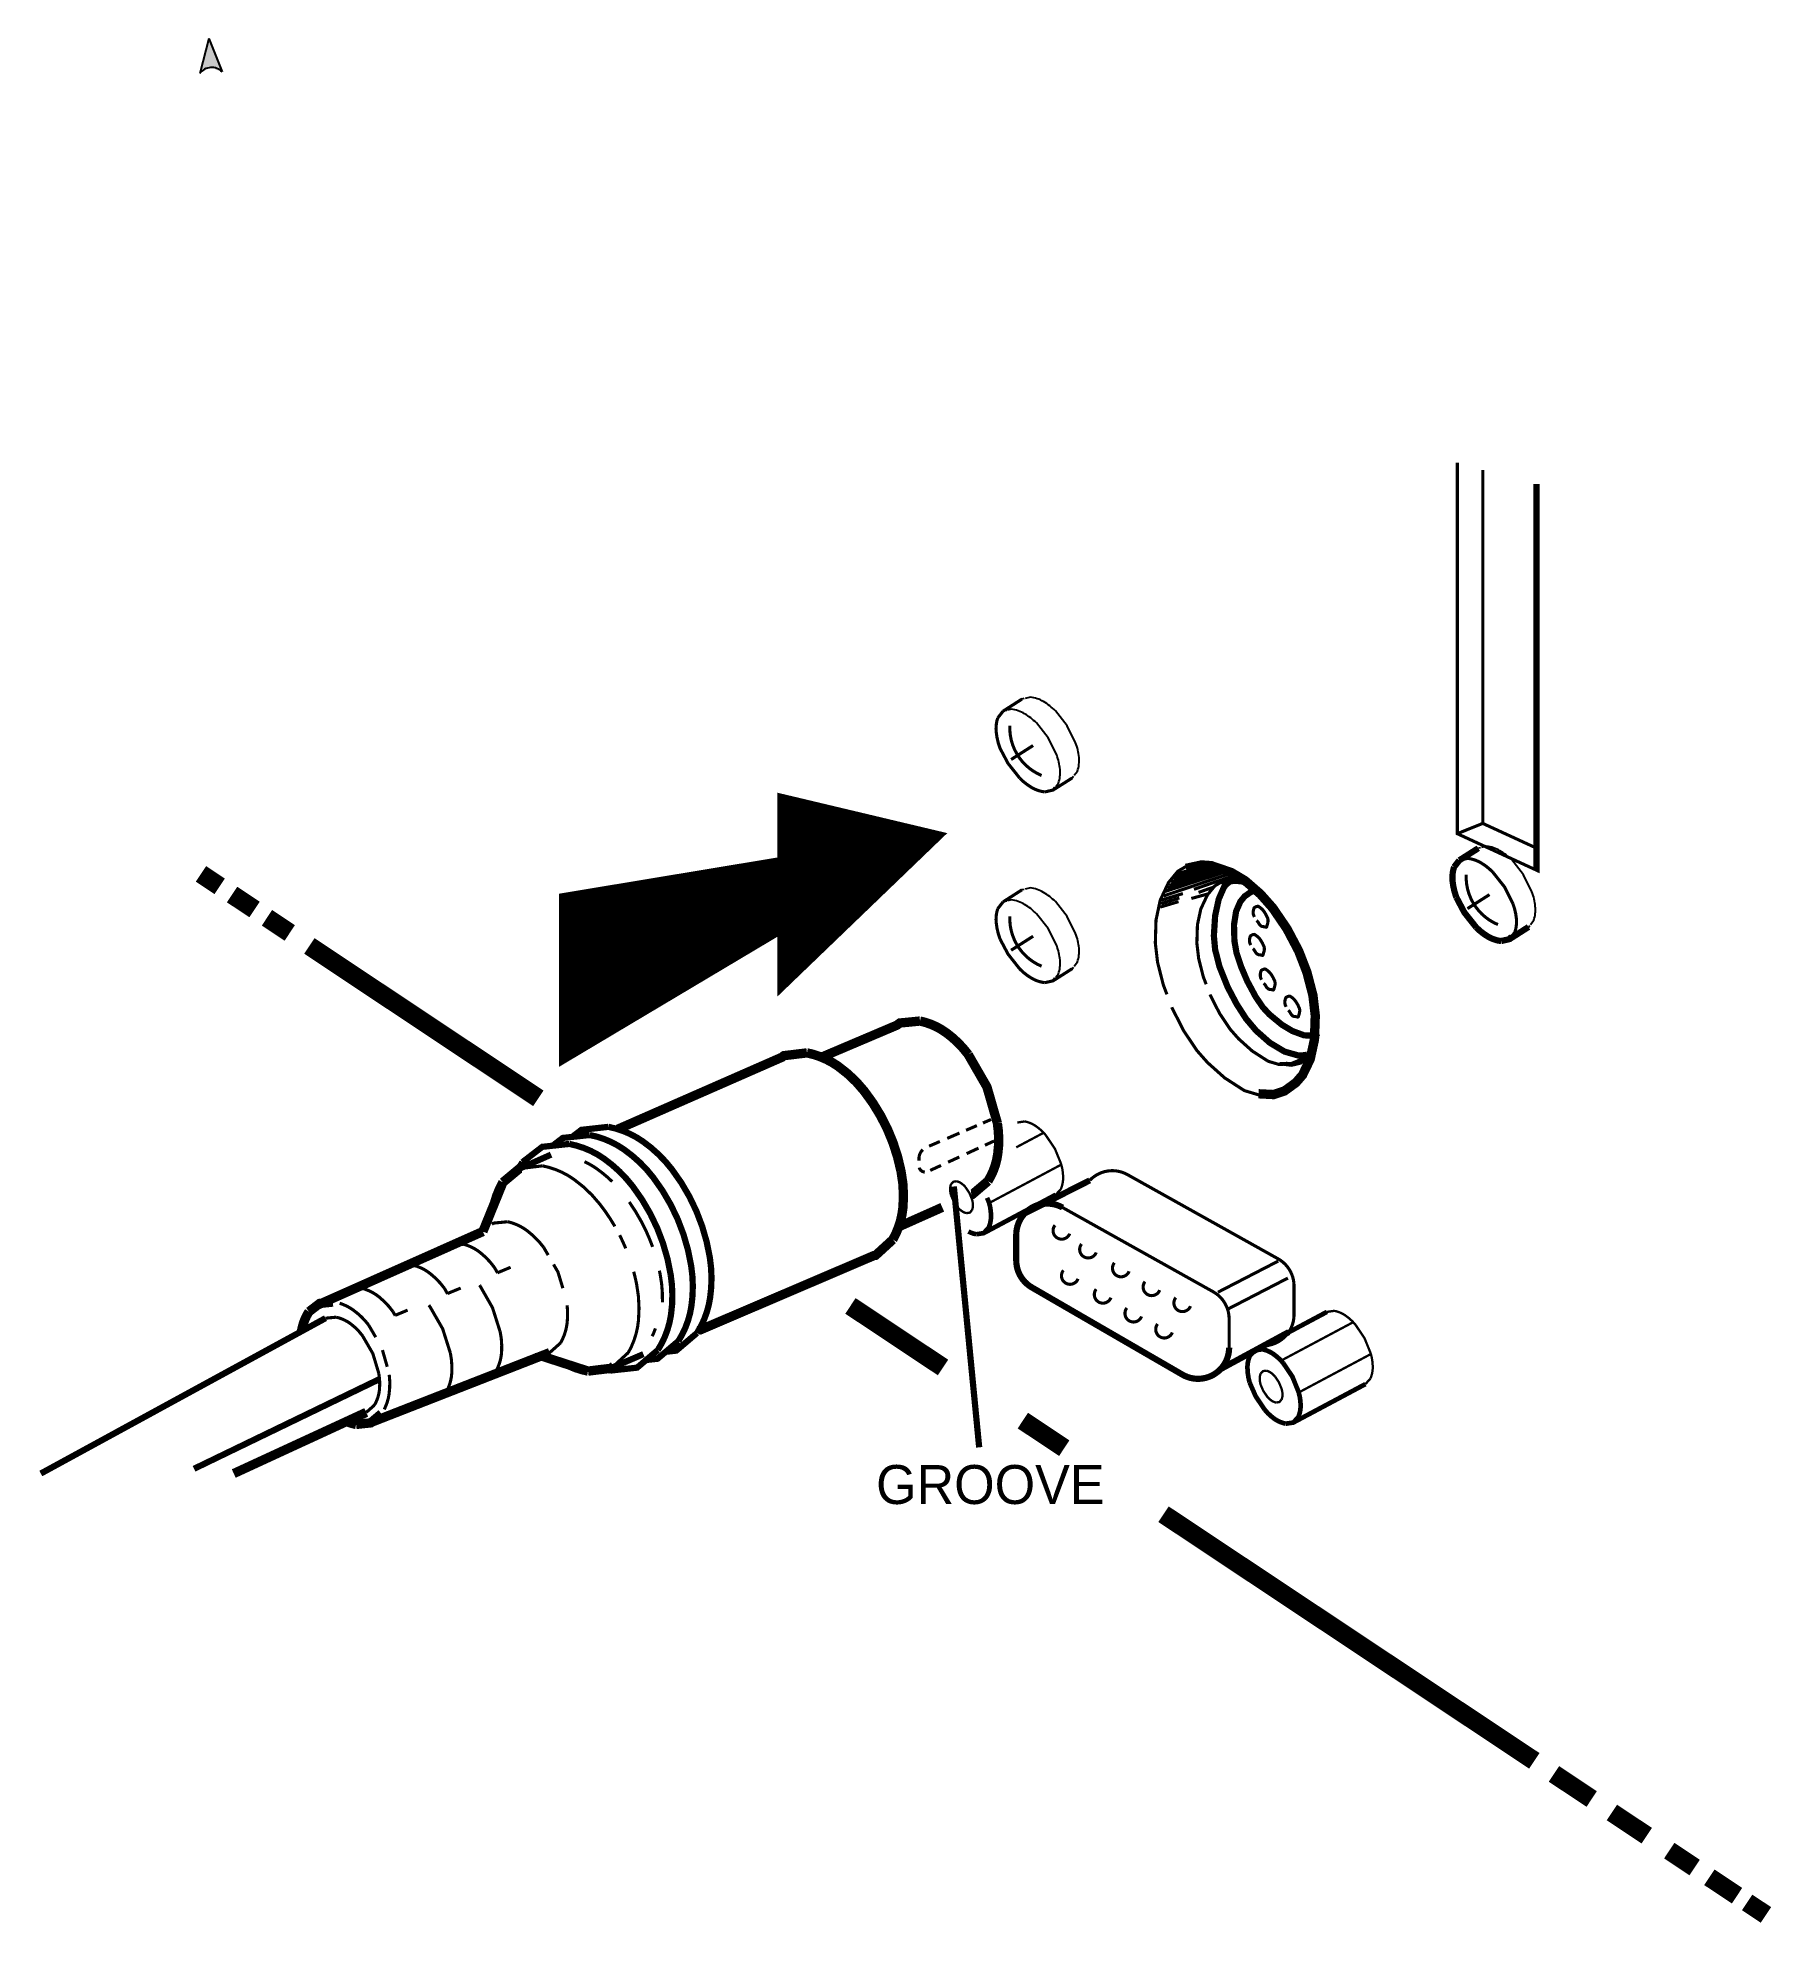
# Model space of a CAD drawing. Extents: x 1.22 to 4.01, y 1.19 to 4.22.
import ezdxf
from ezdxf.enums import TextEntityAlignment as Align

# ---------------------------------------------------------------- set-up
doc = ezdxf.new("R2010")
doc.units = 0
doc.layers.get('0').update_dxf_attribs({"linetype": 'CONTINUOUS'})
doc.layers.add('1', color=7, linetype='CONTINUOUS')
doc.layers.get('0').off()

msp = doc.modelspace()

# ---------------------------------------------------------------- texts
at = {"layer": '1', "color": 0}
msp.add_text('GROOVE', height=0.0625, dxfattribs=at).set_placement((2.7486, 1.8622), align=Align.CENTER)

# ---------------------------------------------------------------- blocks, each defined once
blk = doc.blocks.new('*X')
at = {"color": 0}
for p, q in [((2.6288, 2.1621), (2.6288, 2.3616)), ((2.63, 2.1609), (2.63, 2.3619)), ((2.6313, 2.1597), (2.6313, 2.3622)), ((2.6313, 2.1597), (2.6313, 2.3622)), ((2.6313, 2.1597), (2.6313, 2.3622)), ((2.6325, 2.1585), (2.6325, 2.3625)), ((2.6338, 2.1573), (2.6338, 2.3628)), ((2.635, 2.1561), (2.635, 2.3631)), ((2.6362, 2.1549), (2.6362, 2.3634)), ((2.6375, 2.1537), (2.6375, 2.3637)), ((2.6375, 2.1537), (2.6375, 2.3637)), ((2.6375, 2.1537), (2.6375, 2.3637)), ((2.6387, 2.1525), (2.6387, 2.364)), ((2.64, 2.1513), (2.64, 2.3643)), ((2.6412, 2.1501), (2.6412, 2.3646)), ((2.6425, 2.1489), (2.6425, 2.3649)), ((2.6437, 2.1477), (2.6437, 2.3652)), ((2.6437, 2.1477), (2.6437, 2.3652)), ((2.6437, 2.1477), (2.6437, 2.3652)), ((2.645, 2.1465), (2.645, 2.3655)), ((2.6463, 2.1453), (2.6463, 2.3658)), ((2.6475, 2.1441), (2.6475, 2.3661)), ((2.6488, 2.1429), (2.6488, 2.3664)), ((2.65, 2.1417), (2.65, 2.3667)), ((2.65, 2.1417), (2.65, 2.3667)), ((2.65, 2.1417), (2.65, 2.3667)), ((2.6513, 2.1405), (2.6513, 2.367)), ((2.6525, 2.1393), (2.6525, 2.3673)), ((2.6538, 2.1381), (2.6538, 2.3676)), ((2.655, 2.1369), (2.655, 2.3679)), ((2.6562, 2.1357), (2.6562, 2.3682)), ((2.6562, 2.1357), (2.6562, 2.3682)), ((2.6562, 2.1357), (2.6562, 2.3682)), ((2.6575, 2.1344), (2.6575, 2.3685)), ((2.6587, 2.1332), (2.6587, 2.3688)), ((2.66, 2.132), (2.66, 2.3691)), ((2.6612, 2.1308), (2.6612, 2.3694)), ((2.6625, 2.1296), (2.6625, 2.3697)), ((2.6625, 2.1296), (2.6625, 2.3697)), ((2.6625, 2.1296), (2.6625, 2.3697)), ((2.6637, 2.1284), (2.6637, 2.37)), ((2.665, 2.1272), (2.665, 2.3703)), ((2.6662, 2.126), (2.6662, 2.3706)), ((2.6675, 2.1248), (2.6675, 2.3709)), ((2.6688, 2.1236), (2.6688, 2.3712)), ((2.6688, 2.1236), (2.6688, 2.3712)), ((2.6688, 2.1236), (2.6688, 2.3712)), ((2.67, 2.1224), (2.67, 2.3714)), ((2.6713, 2.1212), (2.6713, 2.3717)), ((2.6725, 2.12), (2.6725, 2.372)), ((2.6738, 2.1188), (2.6738, 2.3723)), ((2.675, 2.1176), (2.675, 2.3726)), ((2.675, 2.1176), (2.675, 2.3726)), ((2.675, 2.1176), (2.675, 2.3726)), ((2.6763, 2.1164), (2.6763, 2.3729)), ((2.6775, 2.1152), (2.6775, 2.3732)), ((2.6787, 2.114), (2.6787, 2.3735)), ((2.68, 2.1128), (2.68, 2.3738)), ((2.6812, 2.1116), (2.6812, 2.3741)), ((2.6812, 2.1116), (2.6812, 2.3741)), ((2.6812, 2.1116), (2.6812, 2.3741)), ((2.6825, 2.1104), (2.6825, 2.3744)), ((2.6837, 2.1092), (2.6837, 2.3747)), ((2.685, 2.108), (2.685, 2.375)), ((2.6862, 2.1068), (2.6862, 2.3753)), ((2.6875, 2.1056), (2.6875, 2.3756)), ((2.6875, 2.1056), (2.6875, 2.3756)), ((2.6875, 2.1056), (2.6875, 2.3756)), ((2.6888, 2.1044), (2.6888, 2.3759)), ((2.69, 2.1032), (2.69, 2.3762)), ((2.6913, 2.102), (2.6913, 2.3765)), ((2.6925, 2.1008), (2.6925, 2.3768)), ((2.6938, 2.0996), (2.6938, 2.3771)), ((2.6938, 2.0996), (2.6938, 2.3771)), ((2.6938, 2.0996), (2.6938, 2.3771)), ((2.695, 2.0984), (2.695, 2.3774)), ((2.6963, 2.0972), (2.6963, 2.3777)), ((2.6975, 2.096), (2.6975, 2.378)), ((2.6987, 2.0948), (2.6987, 2.3783)), ((2.7, 2.0936), (2.7, 2.3786)), ((2.7, 2.0936), (2.7, 2.3786)), ((2.7, 2.0936), (2.7, 2.3786)), ((2.7012, 2.0924), (2.7012, 2.3789)), ((2.7025, 2.0912), (2.7025, 2.3792)), ((2.7037, 2.09), (2.7037, 2.3795)), ((2.705, 2.0888), (2.705, 2.3798)), ((2.7062, 2.0876), (2.7062, 2.3801)), ((2.7062, 2.0876), (2.7062, 2.3801)), ((2.7062, 2.0876), (2.7062, 2.3801)), ((2.7075, 2.0864), (2.7075, 2.3804)), ((2.7088, 2.0852), (2.7088, 2.3807)), ((2.71, 2.084), (2.71, 2.381)), ((2.7113, 2.0828), (2.7113, 2.3813)), ((2.7125, 2.0816), (2.7125, 2.3815)), ((2.7125, 2.0816), (2.7125, 2.3815)), ((2.7125, 2.0816), (2.7125, 2.3815)), ((2.5025, 2.2835), (2.5025, 2.3316)), ((2.5038, 2.2823), (2.5038, 2.3319)), ((2.505, 2.2811), (2.505, 2.3322)), ((2.5063, 2.2799), (2.5063, 2.3325)), ((2.5063, 2.2799), (2.5063, 2.3325)), ((2.5063, 2.2799), (2.5063, 2.3325)), ((2.5075, 2.2787), (2.5075, 2.3328)), ((2.5088, 2.2775), (2.5088, 2.3331)), ((2.51, 2.2763), (2.51, 2.3334)), ((2.5112, 2.2751), (2.5112, 2.3337)), ((2.5125, 2.2739), (2.5125, 2.334)), ((2.5125, 2.2739), (2.5125, 2.334)), ((2.5125, 2.2739), (2.5125, 2.334)), ((2.5137, 2.2727), (2.5137, 2.3343)), ((2.515, 2.2715), (2.515, 2.3346)), ((2.5162, 2.2703), (2.5162, 2.3349)), ((2.5175, 2.2691), (2.5175, 2.3352)), ((2.5187, 2.2679), (2.5187, 2.3355)), ((2.5187, 2.2679), (2.5187, 2.3355)), ((2.5187, 2.2679), (2.5187, 2.3355)), ((2.52, 2.2667), (2.52, 2.3358)), ((2.5213, 2.2655), (2.5213, 2.3361)), ((2.5225, 2.2643), (2.5225, 2.3364)), ((2.5238, 2.2631), (2.5238, 2.3367)), ((2.525, 2.2619), (2.525, 2.337)), ((2.525, 2.2619), (2.525, 2.337)), ((2.525, 2.2619), (2.525, 2.337)), ((2.5263, 2.2607), (2.5263, 2.3373)), ((2.5275, 2.2595), (2.5275, 2.3376)), ((2.5288, 2.2583), (2.5288, 2.3379)), ((2.53, 2.2571), (2.53, 2.3382)), ((2.5312, 2.2559), (2.5312, 2.3385)), ((2.5312, 2.2559), (2.5312, 2.3385)), ((2.5312, 2.2559), (2.5312, 2.3385)), ((2.5325, 2.2547), (2.5325, 2.3388)), ((2.5337, 2.2535), (2.5337, 2.3391)), ((2.535, 2.2523), (2.535, 2.3394)), ((2.5362, 2.2511), (2.5362, 2.3397)), ((2.5375, 2.2499), (2.5375, 2.34)), ((2.5375, 2.2499), (2.5375, 2.34)), ((2.5375, 2.2499), (2.5375, 2.34)), ((2.5387, 2.2487), (2.5387, 2.3403)), ((2.54, 2.2475), (2.54, 2.3406)), ((2.5412, 2.2463), (2.5412, 2.3408)), ((2.5425, 2.2451), (2.5425, 2.3411)), ((2.5438, 2.2438), (2.5438, 2.3414)), ((2.5438, 2.2438), (2.5438, 2.3414)), ((2.5438, 2.2438), (2.5438, 2.3414)), ((2.545, 2.2426), (2.545, 2.3417)), ((2.5463, 2.2414), (2.5463, 2.342)), ((2.5475, 2.2402), (2.5475, 2.3423)), ((2.5488, 2.239), (2.5488, 2.3426)), ((2.55, 2.2378), (2.55, 2.3429)), ((2.55, 2.2378), (2.55, 2.3429)), ((2.55, 2.2378), (2.55, 2.3429)), ((2.5513, 2.2366), (2.5513, 2.3432)), ((2.5525, 2.2354), (2.5525, 2.3435)), ((2.5537, 2.2342), (2.5537, 2.3438)), ((2.555, 2.233), (2.555, 2.3441)), ((2.5562, 2.2318), (2.5562, 2.3444)), ((2.5562, 2.2318), (2.5562, 2.3444)), ((2.5562, 2.2318), (2.5562, 2.3444)), ((2.5575, 2.2306), (2.5575, 2.3447)), ((2.5587, 2.2294), (2.5587, 2.345)), ((2.56, 2.2282), (2.56, 2.3453)), ((2.5612, 2.227), (2.5612, 2.3456)), ((2.5625, 2.2258), (2.5625, 2.3459)), ((2.5625, 2.2258), (2.5625, 2.3459)), ((2.5625, 2.2258), (2.5625, 2.3459)), ((2.5638, 2.2246), (2.5638, 2.3462)), ((2.565, 2.2234), (2.565, 2.3465)), ((2.5663, 2.2222), (2.5663, 2.3468)), ((2.5675, 2.221), (2.5675, 2.3471)), ((2.5688, 2.2198), (2.5688, 2.3474)), ((2.5688, 2.2198), (2.5688, 2.3474)), ((2.5688, 2.2198), (2.5688, 2.3474)), ((2.57, 2.2186), (2.57, 2.3477)), ((2.5713, 2.2174), (2.5713, 2.348)), ((2.5725, 2.2162), (2.5725, 2.3483)), ((2.5737, 2.215), (2.5737, 2.3486)), ((2.575, 2.2138), (2.575, 2.3489)), ((2.575, 2.2138), (2.575, 2.3489)), ((2.575, 2.2138), (2.575, 2.3489)), ((2.5762, 2.2126), (2.5762, 2.3492)), ((2.5775, 2.2114), (2.5775, 2.3495)), ((2.5787, 2.2102), (2.5787, 2.3498)), ((2.58, 2.209), (2.58, 2.3501)), ((2.5812, 2.2078), (2.5812, 2.3504)), ((2.5812, 2.2078), (2.5812, 2.3504)), ((2.5812, 2.2078), (2.5812, 2.3504)), ((2.5825, 2.2066), (2.5825, 2.3507)), ((2.5838, 2.2054), (2.5838, 2.3509)), ((2.585, 2.2042), (2.585, 2.3512)), ((2.5863, 2.203), (2.5863, 2.3515)), ((2.5875, 2.2018), (2.5875, 2.3518)), ((2.5875, 2.2018), (2.5875, 2.3518)), ((2.5875, 2.2018), (2.5875, 2.3518)), ((2.5888, 2.2006), (2.5888, 2.3521)), ((2.59, 2.1994), (2.59, 2.3524)), ((2.5913, 2.1982), (2.5913, 2.3527)), ((2.5925, 2.197), (2.5925, 2.353)), ((2.5938, 2.1958), (2.5938, 2.3533)), ((2.5938, 2.1958), (2.5938, 2.3533)), ((2.5938, 2.1958), (2.5938, 2.3533)), ((2.595, 2.1946), (2.595, 2.3536)), ((2.5962, 2.1934), (2.5962, 2.3539)), ((2.5975, 2.1922), (2.5975, 2.3542)), ((2.5987, 2.191), (2.5987, 2.3545)), ((2.6, 2.1897), (2.6, 2.3548)), ((2.6, 2.1897), (2.6, 2.3548)), ((2.6, 2.1897), (2.6, 2.3548)), ((2.6012, 2.1885), (2.6012, 2.3551)), ((2.6025, 2.1873), (2.6025, 2.3554)), ((2.6037, 2.1861), (2.6037, 2.3557)), ((2.605, 2.1849), (2.605, 2.356)), ((2.6063, 2.1837), (2.6063, 2.3563)), ((2.6063, 2.1837), (2.6063, 2.3563)), ((2.6063, 2.1837), (2.6063, 2.3563)), ((2.6075, 2.1825), (2.6075, 2.3566)), ((2.6088, 2.1813), (2.6088, 2.3569)), ((2.61, 2.1801), (2.61, 2.3572)), ((2.6113, 2.1789), (2.6113, 2.3575)), ((2.6125, 2.1777), (2.6125, 2.3578)), ((2.6125, 2.1777), (2.6125, 2.3578)), ((2.6125, 2.1777), (2.6125, 2.3578)), ((2.6138, 2.1765), (2.6138, 2.3581)), ((2.615, 2.1753), (2.615, 2.3584)), ((2.6162, 2.1741), (2.6162, 2.3587)), ((2.6175, 2.1729), (2.6175, 2.359)), ((2.6187, 2.1717), (2.6187, 2.3593)), ((2.6187, 2.1717), (2.6187, 2.3593)), ((2.6187, 2.1717), (2.6187, 2.3593)), ((2.62, 2.1705), (2.62, 2.3596)), ((2.6212, 2.1693), (2.6212, 2.3599)), ((2.6225, 2.1681), (2.6225, 2.3602)), ((2.6237, 2.1669), (2.6237, 2.3605)), ((2.625, 2.1657), (2.625, 2.3608)), ((2.625, 2.1657), (2.625, 2.3608)), ((2.625, 2.1657), (2.625, 2.3608)), ((2.6263, 2.1645), (2.6263, 2.3611)), ((2.6275, 2.1633), (2.6275, 2.3613)), ((2.4625, 2.322), (2.4625, 2.3221)), ((2.4625, 2.322), (2.4625, 2.3221)), ((2.4625, 2.322), (2.4625, 2.3221)), ((2.4638, 2.3208), (2.4638, 2.3224)), ((2.465, 2.3196), (2.465, 2.3227)), ((2.4663, 2.3184), (2.4663, 2.323)), ((2.4675, 2.3172), (2.4675, 2.3233)), ((2.4688, 2.316), (2.4688, 2.3236)), ((2.4688, 2.316), (2.4688, 2.3236)), ((2.4688, 2.316), (2.4688, 2.3236)), ((2.47, 2.3148), (2.47, 2.3239)), ((2.4712, 2.3136), (2.4712, 2.3242)), ((2.4725, 2.3124), (2.4725, 2.3245)), ((2.4737, 2.3112), (2.4737, 2.3248)), ((2.475, 2.31), (2.475, 2.3251)), ((2.475, 2.31), (2.475, 2.3251)), ((2.475, 2.31), (2.475, 2.3251)), ((2.4762, 2.3088), (2.4762, 2.3254)), ((2.4775, 2.3076), (2.4775, 2.3257)), ((2.4787, 2.3064), (2.4787, 2.326)), ((2.48, 2.3052), (2.48, 2.3263)), ((2.4813, 2.304), (2.4813, 2.3266)), ((2.4813, 2.304), (2.4813, 2.3266)), ((2.4813, 2.304), (2.4813, 2.3266)), ((2.4825, 2.3028), (2.4825, 2.3269)), ((2.4838, 2.3016), (2.4838, 2.3272)), ((2.485, 2.3004), (2.485, 2.3275)), ((2.4863, 2.2991), (2.4863, 2.3278)), ((2.4875, 2.2979), (2.4875, 2.3281)), ((2.4875, 2.2979), (2.4875, 2.3281)), ((2.4875, 2.2979), (2.4875, 2.3281)), ((2.4888, 2.2967), (2.4888, 2.3284)), ((2.49, 2.2955), (2.49, 2.3287)), ((2.4912, 2.2943), (2.4912, 2.329)), ((2.4925, 2.2931), (2.4925, 2.3293)), ((2.4937, 2.2919), (2.4937, 2.3296)), ((2.4937, 2.2919), (2.4937, 2.3296)), ((2.4937, 2.2919), (2.4937, 2.3296)), ((2.495, 2.2907), (2.495, 2.3299)), ((2.4962, 2.2895), (2.4962, 2.3302)), ((2.4975, 2.2883), (2.4975, 2.3305)), ((2.4987, 2.2871), (2.4987, 2.3307)), ((2.5, 2.2859), (2.5, 2.331)), ((2.5, 2.2859), (2.5, 2.331)), ((2.5, 2.2859), (2.5, 2.331)), ((2.5013, 2.2847), (2.5013, 2.3313)), ((2.7138, 2.1724), (2.7138, 2.2805)), ((2.715, 2.1716), (2.715, 2.2803)), ((2.7163, 2.1709), (2.7163, 2.2801)), ((2.7175, 2.1701), (2.7175, 2.2799)), ((2.7188, 2.1694), (2.7188, 2.2797)), ((2.7188, 2.1694), (2.7188, 2.2797)), ((2.7188, 2.1694), (2.7188, 2.2797)), ((2.72, 2.1686), (2.72, 2.2794)), ((2.7212, 2.1679), (2.7212, 2.2792)), ((2.7225, 2.1671), (2.7225, 2.279)), ((2.7237, 2.1664), (2.7237, 2.2788)), ((2.725, 2.1657), (2.725, 2.2786)), ((2.725, 2.1657), (2.725, 2.2786)), ((2.725, 2.1657), (2.725, 2.2786)), ((2.7262, 2.1649), (2.7262, 2.2784)), ((2.7275, 2.1642), (2.7275, 2.2782)), ((2.7288, 2.1634), (2.7288, 2.278)), ((2.73, 2.1627), (2.73, 2.2778)), ((2.7313, 2.1619), (2.7313, 2.2776)), ((2.7313, 2.1619), (2.7313, 2.2776)), ((2.7313, 2.1619), (2.7313, 2.2776)), ((2.7325, 2.1612), (2.7325, 2.2774)), ((2.7338, 2.1604), (2.7338, 2.2772)), ((2.735, 2.1597), (2.735, 2.277)), ((2.7363, 2.159), (2.7363, 2.2768)), ((2.7375, 2.1582), (2.7375, 2.2766)), ((2.7375, 2.1582), (2.7375, 2.2766)), ((2.7375, 2.1582), (2.7375, 2.2766)), ((2.7388, 2.1575), (2.7388, 2.2763)), ((2.74, 2.1567), (2.74, 2.2761)), ((2.7412, 2.156), (2.7412, 2.2759)), ((2.7425, 2.1552), (2.7425, 2.2757)), ((2.7437, 2.1545), (2.7437, 2.2755)), ((2.7437, 2.1545), (2.7437, 2.2755)), ((2.7437, 2.1545), (2.7437, 2.2755)), ((2.745, 2.1537), (2.745, 2.2753)), ((2.7462, 2.153), (2.7462, 2.2751)), ((2.7475, 2.1523), (2.7475, 2.2749)), ((2.7488, 2.1515), (2.7488, 2.2747)), ((2.75, 2.1508), (2.75, 2.2745)), ((2.75, 2.1508), (2.75, 2.2745)), ((2.75, 2.1508), (2.75, 2.2745)), ((2.7513, 2.15), (2.7513, 2.2743)), ((2.7525, 2.1493), (2.7525, 2.2741)), ((2.7538, 2.1485), (2.7538, 2.2739)), ((2.755, 2.1478), (2.755, 2.2737)), ((2.7563, 2.147), (2.7563, 2.2734)), ((2.7563, 2.147), (2.7563, 2.2734)), ((2.7563, 2.147), (2.7563, 2.2734)), ((2.7575, 2.1463), (2.7575, 2.2732)), ((2.7588, 2.1455), (2.7588, 2.273)), ((2.76, 2.1448), (2.76, 2.2728)), ((2.7612, 2.1441), (2.7612, 2.2726)), ((2.7625, 2.1433), (2.7625, 2.2724)), ((2.7625, 2.1433), (2.7625, 2.2724)), ((2.7625, 2.1433), (2.7625, 2.2724)), ((2.7637, 2.1426), (2.7637, 2.2722)), ((2.765, 2.1418), (2.765, 2.272)), ((2.7662, 2.1411), (2.7662, 2.2718)), ((2.7675, 2.1403), (2.7675, 2.2716)), ((2.7688, 2.1396), (2.7688, 2.2714)), ((2.7688, 2.1396), (2.7688, 2.2714)), ((2.7688, 2.1396), (2.7688, 2.2714)), ((2.77, 2.1388), (2.77, 2.2712)), ((2.7713, 2.1381), (2.7713, 2.271)), ((2.7725, 2.1374), (2.7725, 2.2708)), ((2.7738, 2.1366), (2.7738, 2.2705)), ((2.775, 2.1359), (2.775, 2.2703)), ((2.775, 2.1359), (2.775, 2.2703)), ((2.775, 2.1359), (2.775, 2.2703)), ((2.7763, 2.1351), (2.7763, 2.2701)), ((2.7775, 2.1344), (2.7775, 2.2699)), ((2.7788, 2.1336), (2.7788, 2.2697)), ((2.78, 2.1329), (2.78, 2.2695)), ((2.7812, 2.1321), (2.7812, 2.2693)), ((2.7812, 2.1321), (2.7812, 2.2693)), ((2.7812, 2.1321), (2.7812, 2.2693)), ((2.7825, 2.1314), (2.7825, 2.2691)), ((2.7837, 2.1307), (2.7837, 2.2689)), ((2.785, 2.1299), (2.785, 2.2687)), ((2.7862, 2.1292), (2.7862, 2.2685)), ((2.7875, 2.1284), (2.7875, 2.2683)), ((2.7875, 2.1284), (2.7875, 2.2683)), ((2.7875, 2.1284), (2.7875, 2.2683)), ((2.7887, 2.1277), (2.7887, 2.2681)), ((2.79, 2.1269), (2.79, 2.2679)), ((2.7913, 2.1262), (2.7913, 2.2677)), ((2.7925, 2.1254), (2.7925, 2.2674)), ((2.7938, 2.1247), (2.7938, 2.2672)), ((2.7938, 2.1247), (2.7938, 2.2672)), ((2.7938, 2.1247), (2.7938, 2.2672)), ((2.795, 2.124), (2.795, 2.267)), ((2.7963, 2.1232), (2.7963, 2.2668)), ((2.7975, 2.1225), (2.7975, 2.2666)), ((2.7988, 2.1217), (2.7988, 2.2664)), ((2.8, 2.121), (2.8, 2.2662)), ((2.8, 2.121), (2.8, 2.2662)), ((2.8, 2.121), (2.8, 2.2662)), ((2.8013, 2.1202), (2.8013, 2.266)), ((2.8025, 2.1195), (2.8025, 2.2658)), ((2.8037, 2.1187), (2.8037, 2.2656)), ((2.805, 2.118), (2.805, 2.2654)), ((2.8062, 2.1173), (2.8062, 2.2652)), ((2.8062, 2.1173), (2.8062, 2.2652)), ((2.8062, 2.1173), (2.8062, 2.2652)), ((2.8075, 2.1165), (2.8075, 2.265)), ((2.8087, 2.1158), (2.8087, 2.2648)), ((2.81, 2.115), (2.81, 2.2645)), ((2.8113, 2.1143), (2.8113, 2.2643)), ((2.8125, 2.1135), (2.8125, 2.2641)), ((2.8125, 2.1135), (2.8125, 2.2641)), ((2.8125, 2.1135), (2.8125, 2.2641)), ((2.8138, 2.1128), (2.8138, 2.2639)), ((2.815, 2.112), (2.815, 2.2637)), ((2.8163, 2.1113), (2.8163, 2.2635)), ((2.8175, 2.1106), (2.8175, 2.2633)), ((2.8188, 2.1098), (2.8188, 2.2631)), ((2.8188, 2.1098), (2.8188, 2.2631)), ((2.8188, 2.1098), (2.8188, 2.2631)), ((2.82, 2.1091), (2.82, 2.2629)), ((2.8213, 2.1083), (2.8213, 2.2627)), ((2.8225, 2.1076), (2.8225, 2.2625)), ((2.8237, 2.1068), (2.8237, 2.2623)), ((2.825, 2.1061), (2.825, 2.2621)), ((2.825, 2.1061), (2.825, 2.2621)), ((2.825, 2.1061), (2.825, 2.2621)), ((2.8262, 2.1053), (2.8262, 2.2619)), ((2.8275, 2.1046), (2.8275, 2.2616)), ((2.8287, 2.1038), (2.8287, 2.2614)), ((2.83, 2.1031), (2.83, 2.2612)), ((2.8313, 2.1024), (2.8313, 2.261)), ((2.8313, 2.1024), (2.8313, 2.261)), ((2.8313, 2.1024), (2.8313, 2.261)), ((2.8325, 2.1016), (2.8325, 2.2608)), ((2.8338, 2.1009), (2.8338, 2.2606)), ((2.835, 2.1001), (2.835, 2.2604)), ((2.8363, 2.0994), (2.8363, 2.2602)), ((2.8375, 2.0986), (2.8375, 2.26)), ((2.8375, 2.0986), (2.8375, 2.26)), ((2.8375, 2.0986), (2.8375, 2.26)), ((2.8388, 2.0979), (2.8388, 2.2598)), ((2.84, 2.0971), (2.84, 2.2596)), ((2.8413, 2.0964), (2.8413, 2.2594)), ((2.8425, 2.0957), (2.8425, 2.2592)), ((2.8438, 2.0949), (2.8438, 2.259)), ((2.8438, 2.0949), (2.8438, 2.259)), ((2.8438, 2.0949), (2.8438, 2.259)), ((2.845, 2.0942), (2.845, 2.2587)), ((2.8462, 2.0934), (2.8462, 2.2585)), ((2.8475, 2.0927), (2.8475, 2.2583)), ((2.8487, 2.0919), (2.8487, 2.2581)), ((2.85, 2.0912), (2.85, 2.2579)), ((2.85, 2.0912), (2.85, 2.2579)), ((2.85, 2.0912), (2.85, 2.2579)), ((2.8512, 2.0904), (2.8512, 2.2577)), ((2.8525, 2.0897), (2.8525, 2.2575)), ((2.8538, 2.089), (2.8538, 2.2573)), ((2.855, 2.0882), (2.855, 2.2571)), ((2.8563, 2.0875), (2.8563, 2.2569)), ((2.8563, 2.0875), (2.8563, 2.2569)), ((2.8563, 2.0875), (2.8563, 2.2569)), ((2.8575, 2.0867), (2.8575, 2.2567)), ((2.8588, 2.086), (2.8588, 2.2565)), ((2.86, 2.0852), (2.86, 2.2563)), ((2.8613, 2.0845), (2.8613, 2.2561)), ((2.8625, 2.0837), (2.8625, 2.2559)), ((2.8625, 2.0837), (2.8625, 2.2559)), ((2.8625, 2.0837), (2.8625, 2.2559)), ((2.8638, 2.083), (2.8638, 2.2556)), ((2.865, 2.0823), (2.865, 2.2554)), ((2.8662, 2.0815), (2.8662, 2.2552)), ((2.8675, 2.0808), (2.8675, 2.255)), ((2.8687, 2.08), (2.8687, 2.2548)), ((2.8687, 2.08), (2.8687, 2.2548)), ((2.8687, 2.08), (2.8687, 2.2548)), ((2.87, 2.0793), (2.87, 2.2546)), ((2.8712, 2.0785), (2.8712, 2.2544)), ((2.8725, 2.0778), (2.8725, 2.2542)), ((2.8737, 2.077), (2.8737, 2.254)), ((2.875, 2.0763), (2.875, 2.2538)), ((2.875, 2.0763), (2.875, 2.2538)), ((2.875, 2.0763), (2.875, 2.2538)), ((2.8763, 2.0756), (2.8763, 2.2536)), ((2.8775, 2.0748), (2.8775, 2.2534)), ((2.8788, 2.0741), (2.8788, 2.2532)), ((2.88, 2.0733), (2.88, 2.253)), ((2.8813, 2.0726), (2.8813, 2.2527)), ((2.8813, 2.0726), (2.8813, 2.2527)), ((2.8813, 2.0726), (2.8813, 2.2527)), ((2.8825, 2.0718), (2.8825, 2.2525)), ((2.8838, 2.0711), (2.8838, 2.2523)), ((2.885, 2.0703), (2.885, 2.2521)), ((2.8862, 2.0696), (2.8862, 2.2519)), ((2.8875, 2.0688), (2.8875, 2.2517)), ((2.8875, 2.0688), (2.8875, 2.2517)), ((2.8875, 2.0688), (2.8875, 2.2517)), ((2.8887, 2.0681), (2.8887, 2.2515)), ((2.89, 2.0674), (2.89, 2.2513)), ((2.8912, 2.0666), (2.8912, 2.2511)), ((2.8925, 2.0659), (2.8925, 2.2509)), ((2.8938, 2.0651), (2.8938, 2.2507)), ((2.8938, 2.0651), (2.8938, 2.2507)), ((2.8938, 2.0651), (2.8938, 2.2507)), ((2.895, 2.0644), (2.895, 2.2505)), ((2.8963, 2.0636), (2.8963, 2.2503)), ((2.8975, 2.0629), (2.8975, 2.2501)), ((2.8988, 2.0621), (2.8988, 2.2498)), ((2.9, 2.0614), (2.9, 2.2496)), ((2.9, 2.0614), (2.9, 2.2496)), ((2.9, 2.0614), (2.9, 2.2496)), ((2.9013, 2.0607), (2.9013, 2.2494)), ((2.9025, 2.0599), (2.9025, 2.2492)), ((2.9038, 2.0592), (2.9038, 2.249)), ((2.905, 2.0584), (2.905, 2.2488)), ((2.9062, 2.0577), (2.9062, 2.2486)), ((2.9062, 2.0577), (2.9062, 2.2486)), ((2.9062, 2.0577), (2.9062, 2.2486)), ((2.9075, 2.0569), (2.9075, 2.2484)), ((2.9087, 2.0562), (2.9087, 2.2482)), ((2.91, 2.0554), (2.91, 2.248)), ((2.9112, 2.0547), (2.9112, 2.2478)), ((2.9125, 2.054), (2.9125, 2.2476)), ((2.9125, 2.054), (2.9125, 2.2476)), ((2.9125, 2.054), (2.9125, 2.2476)), ((2.9137, 2.0532), (2.9137, 2.2474)), ((2.915, 2.0525), (2.915, 2.2472)), ((2.9163, 2.0517), (2.9163, 2.247)), ((2.9175, 2.051), (2.9175, 2.2467)), ((2.9188, 2.0502), (2.9188, 2.2465)), ((2.9188, 2.0502), (2.9188, 2.2465)), ((2.9188, 2.0502), (2.9188, 2.2465)), ((2.92, 2.0495), (2.92, 2.2463)), ((2.9213, 2.0487), (2.9213, 2.2461)), ((2.9225, 2.048), (2.9225, 2.2459)), ((2.9238, 2.0473), (2.9238, 2.2457)), ((2.925, 2.0465), (2.925, 2.2455)), ((2.925, 2.0465), (2.925, 2.2455)), ((2.925, 2.0465), (2.925, 2.2455)), ((2.9263, 2.0458), (2.9263, 2.2453)), ((2.9275, 2.045), (2.9275, 2.2451)), ((2.9287, 2.0443), (2.9287, 2.2449)), ((2.93, 2.0435), (2.93, 2.2447)), ((2.9312, 2.0428), (2.9312, 2.2445)), ((2.9312, 2.0428), (2.9312, 2.2445)), ((2.9312, 2.0428), (2.9312, 2.2445)), ((2.9325, 2.042), (2.9325, 2.2443)), ((2.9337, 2.0413), (2.9337, 2.2441)), ((2.935, 2.0406), (2.935, 2.2438)), ((2.9362, 2.0398), (2.9362, 2.2436)), ((2.9375, 2.0391), (2.9375, 2.2434)), ((2.9375, 2.0391), (2.9375, 2.2434)), ((2.9375, 2.0391), (2.9375, 2.2434)), ((2.9388, 2.0383), (2.9388, 2.2432)), ((2.94, 2.0376), (2.94, 2.243)), ((2.9413, 2.0368), (2.9413, 2.2428)), ((2.9425, 2.0361), (2.9425, 2.2426)), ((2.9438, 2.0353), (2.9438, 2.2424)), ((2.9438, 2.0353), (2.9438, 2.2424)), ((2.9438, 2.0353), (2.9438, 2.2424)), ((2.945, 2.0346), (2.945, 2.2422)), ((2.9463, 2.0339), (2.9463, 2.242)), ((2.9475, 2.0331), (2.9475, 2.2418)), ((2.9487, 2.0324), (2.9487, 2.2416)), ((2.95, 2.0316), (2.95, 2.2414)), ((2.95, 2.0316), (2.95, 2.2414)), ((2.95, 2.0316), (2.95, 2.2414)), ((2.9512, 2.0309), (2.9512, 2.2412)), ((2.9525, 2.0301), (2.9525, 2.2409)), ((2.9537, 2.0294), (2.9537, 2.2407)), ((2.955, 2.0286), (2.955, 2.2405)), ((2.9563, 2.0279), (2.9563, 2.2403)), ((2.9563, 2.0279), (2.9563, 2.2403)), ((2.9563, 2.0279), (2.9563, 2.2403)), ((2.9575, 2.0271), (2.9575, 2.2401)), ((2.9588, 2.0264), (2.9588, 2.2399)), ((2.96, 2.0257), (2.96, 2.2397)), ((2.9613, 2.0249), (2.9613, 2.2395)), ((2.9625, 2.0242), (2.9625, 2.2393)), ((2.9625, 2.0242), (2.9625, 2.2393)), ((2.9625, 2.0242), (2.9625, 2.2393)), ((2.9638, 2.0234), (2.9638, 2.2391)), ((2.965, 2.0227), (2.965, 2.2389)), ((2.9663, 2.0219), (2.9663, 2.2387)), ((2.9675, 2.0212), (2.9675, 2.2385)), ((2.9688, 2.0204), (2.9688, 2.2383)), ((2.9688, 2.0204), (2.9688, 2.2383)), ((2.9688, 2.0204), (2.9688, 2.2383)), ((2.97, 2.0197), (2.97, 2.2381)), ((2.9712, 2.019), (2.9712, 2.2378)), ((2.9725, 2.0182), (2.9725, 2.2376)), ((2.9737, 2.0175), (2.9737, 2.2374)), ((2.975, 2.0167), (2.975, 2.2372)), ((2.975, 2.0167), (2.975, 2.2372)), ((2.975, 2.0167), (2.975, 2.2372)), ((2.9762, 2.016), (2.9762, 2.237)), ((2.9775, 2.0152), (2.9775, 2.2368)), ((2.9788, 2.0145), (2.9788, 2.2366)), ((2.98, 2.0137), (2.98, 2.2364)), ((2.9813, 2.013), (2.9813, 2.2362)), ((2.9813, 2.013), (2.9813, 2.2362)), ((2.9813, 2.013), (2.9813, 2.2362)), ((2.9825, 2.0123), (2.9825, 2.236)), ((2.9838, 2.0115), (2.9838, 2.2358)), ((2.985, 2.0108), (2.985, 2.2356)), ((2.9863, 2.01), (2.9863, 2.2354)), ((2.9875, 2.0093), (2.9875, 2.2352)), ((2.9875, 2.0093), (2.9875, 2.2352)), ((2.9875, 2.0093), (2.9875, 2.2352)), ((2.9888, 2.0085), (2.9888, 2.2349)), ((2.99, 2.0078), (2.99, 2.2347)), ((2.9912, 2.007), (2.9912, 2.2345)), ((2.9925, 2.0063), (2.9925, 2.2343)), ((2.9937, 2.0056), (2.9937, 2.2341)), ((2.9937, 2.0056), (2.9937, 2.2341)), ((2.9937, 2.0056), (2.9937, 2.2341)), ((2.995, 2.0048), (2.995, 2.2339)), ((2.9962, 2.0041), (2.9962, 2.2337)), ((2.9975, 2.0033), (2.9975, 2.2335)), ((2.9987, 2.0026), (2.9987, 2.2333)), ((3, 2.0018), (3, 2.2331)), ((3, 2.0018), (3, 2.2331)), ((3, 2.0018), (3, 2.2331)), ((3.0013, 2.0011), (3.0013, 2.2329)), ((3.0025, 2.0003), (3.0025, 2.2327)), ((3.0038, 1.9996), (3.0038, 2.2325)), ((3.005, 1.9989), (3.005, 2.2323)), ((3.0063, 1.9981), (3.0063, 2.232)), ((3.0063, 1.9981), (3.0063, 2.232)), ((3.0063, 1.9981), (3.0063, 2.232)), ((3.0075, 1.9974), (3.0075, 2.2318)), ((3.0088, 1.9966), (3.0088, 2.2316)), ((3.01, 1.9959), (3.01, 2.2314)), ((3.0112, 1.9951), (3.0112, 2.2312)), ((3.0125, 1.9944), (3.0125, 2.231)), ((3.0125, 1.9944), (3.0125, 2.231)), ((3.0125, 1.9944), (3.0125, 2.231)), ((3.0137, 1.9936), (3.0137, 2.2308)), ((3.015, 1.9929), (3.015, 2.2306)), ((3.0162, 1.9921), (3.0162, 2.2304)), ((3.0175, 1.9914), (3.0175, 2.2302)), ((3.0188, 1.9907), (3.0188, 2.23)), ((3.0188, 1.9907), (3.0188, 2.23)), ((3.0188, 1.9907), (3.0188, 2.23)), ((3.02, 1.9899), (3.02, 2.2298)), ((3.0213, 1.9892), (3.0213, 2.2296)), ((3.0225, 1.9884), (3.0225, 2.2294)), ((3.0238, 1.9877), (3.0238, 2.2292)), ((3.025, 1.9869), (3.025, 2.2289)), ((3.025, 1.9869), (3.025, 2.2289)), ((3.025, 1.9869), (3.025, 2.2289)), ((3.0263, 1.9862), (3.0263, 2.2287)), ((3.0275, 1.9854), (3.0275, 2.2285)), ((3.0288, 1.9847), (3.0288, 2.2283)), ((3.03, 1.984), (3.03, 2.2281)), ((3.0312, 1.9832), (3.0312, 2.2279)), ((3.0312, 1.9832), (3.0312, 2.2279)), ((3.0312, 1.9832), (3.0312, 2.2279)), ((3.0325, 1.9825), (3.0325, 2.2277)), ((3.0337, 1.9817), (3.0337, 2.2275)), ((3.035, 1.981), (3.035, 2.2273)), ((3.0362, 1.9802), (3.0362, 2.2271)), ((3.0375, 1.9795), (3.0375, 2.2269)), ((3.0375, 1.9795), (3.0375, 2.2269)), ((3.0375, 1.9795), (3.0375, 2.2269)), ((3.0387, 1.9787), (3.0387, 2.2267)), ((3.04, 1.978), (3.04, 2.2265)), ((3.0413, 1.9773), (3.0413, 2.2263)), ((3.0425, 1.9765), (3.0425, 2.226)), ((3.0438, 1.9758), (3.0438, 2.2258)), ((3.0438, 1.9758), (3.0438, 2.2258)), ((3.0438, 1.9758), (3.0438, 2.2258)), ((3.045, 1.975), (3.045, 2.2256)), ((3.0463, 1.9743), (3.0463, 2.2254)), ((3.0475, 1.9735), (3.0475, 2.2252)), ((3.0488, 1.9728), (3.0488, 2.225)), ((3.05, 1.972), (3.05, 2.2248)), ((3.05, 1.972), (3.05, 2.2248)), ((3.05, 1.972), (3.05, 2.2248)), ((3.0513, 1.9713), (3.0513, 2.2246)), ((3.0525, 1.9706), (3.0525, 2.2244)), ((3.0537, 1.9698), (3.0537, 2.2242)), ((3.055, 1.9691), (3.055, 2.224)), ((3.0562, 1.9683), (3.0562, 2.2238)), ((3.0562, 1.9683), (3.0562, 2.2238)), ((3.0562, 1.9683), (3.0562, 2.2238)), ((3.0575, 1.9676), (3.0575, 2.2236)), ((3.0587, 1.9668), (3.0587, 2.2234)), ((3.06, 1.9661), (3.06, 2.2231)), ((3.0612, 1.9653), (3.0612, 2.2229)), ((3.0625, 1.9646), (3.0625, 2.2227)), ((3.0625, 1.9646), (3.0625, 2.2227)), ((3.0625, 1.9646), (3.0625, 2.2227))]:
    blk.add_line(p, q, dxfattribs=at)
blk = doc.blocks.new('ARW')
at = {"layer": '1', "color": 0}
for q in [(7.28, 4.372), (7.28, 4.228)]:
    blk.add_line((7.5, 4.3), q, dxfattribs=at)
blk.add_arc((7.218, 4.3), 0.0952, 310.5889, 49.4111, dxfattribs=at)
for points in [[(7.281, 4.371), (7.499, 4.3), (7.313, 4.299), (7.498, 4.3)], [(7.313, 4.299), (7.498, 4.3), (7.28, 4.229), (7.498, 4.3)]]:
    blk.add_solid(points, dxfattribs=at)

# ---------------------------------------------------------------- linework, layer by layer
at = {"layer": '1', "color": 0}
for points, format in [([(3.4983, 3.5332, 0.005, 0.005, 0), (3.4983, 2.938, 0.005, 0.005, 0), (3.6255, 2.8794, 0.01, 0.01, 0), (3.6255, 3.4992, 0.01, 0.01, 0)], "xyseb"), ([(2.8833, 3.0317), (2.8884, 3.0383, 0.104615), (2.891, 3.0605, 0.065886), (2.8855, 3.084), (2.8719, 3.1112), (2.853, 3.1351, 0.065886), (2.834, 3.15, 0.104615), (2.8129, 3.1571), (2.8045, 3.1552)], "xyb"), ([(2.8539, 3.0138), (2.858, 3.0189, 0.104615), (2.8605, 3.0411, 0.065886), (2.8551, 3.0646), (2.8415, 3.0918), (2.8225, 3.1157, 0.065886), (2.8035, 3.1306, 0.104615), (2.7824, 3.1377), (2.7762, 3.1363)], "xyb"), ([(2.88, 3.0274), (2.882, 3.0301, 0.104615)], "xyb"), ([(3.6159, 2.7924), (3.6211, 2.799, 0.104615), (3.6236, 2.8212, 0.065886), (3.6182, 2.8447), (3.6046, 2.8719), (3.5857, 2.8958, 0.065886), (3.5667, 2.9107, 0.104615), (3.5455, 2.9178), (3.5372, 2.9159)], "xyb"), ([(2.8833, 2.7256), (2.8884, 2.7322, 0.104615), (2.891, 2.7544, 0.065886), (2.8855, 2.7778), (2.8719, 2.8051), (2.853, 2.829, 0.065886), (2.834, 2.8438, 0.104615), (2.8129, 2.851), (2.8045, 2.849)], "xyb"), ([(3.1307, 2.8604, 0.005, 0.005, 0), (3.1238, 2.8611, 0.005, 0.005, 0), (3.1196, 2.8604, 0.005, 0.005, 0), (3.1092, 2.8544, 0.005, 0.005, 0), (3.0972, 2.8399, 0.005, 0.005, 0), (3.0865, 2.8171, 0.005, 0.005, 0), (3.0811, 2.7917, 0.005, 0.005, 0), (3.0802, 2.7621, 0.005, 0.005, 0), (3.0831, 2.7375, 0.005, 0.005, 0), (3.0905, 2.7084, 0.005, 0.005, 0), (3.0951, 2.6963, 0.005, 0.005, 0)], "xyseb"), ([(3.1367, 2.864, 0.01, 0.01, 0), (3.1272, 2.8565, 0.01, 0.01, 0), (3.1236, 2.8519, 0.01, 0.01, 0), (3.1153, 2.833, 0.01, 0.01, 0), (3.1095, 2.8061, 0.01, 0.01, 0), (3.1075, 2.774, 0.01, 0.01, 0), (3.1095, 2.752, 0.01, 0.01, 0), (3.1166, 2.7243, 0.01, 0.01, 0), (3.1297, 2.6917, 0.01, 0.01, 0), (3.1441, 2.6644, 0.01, 0.01, 0), (3.1591, 2.6411, 0.01, 0.01, 0), (3.1752, 2.622, 0.01, 0.01, 0), (3.1974, 2.6024, 0.01, 0.01, 0), (3.221, 2.5883, 0.01, 0.01, 0), (3.2431, 2.582, 0.01, 0.01, 0), (3.2478, 2.5819, 0.01, 0.01, 0), (3.2572, 2.5832, 0.01, 0.01, 0)], "xyseb"), ([(3.1196, 2.8581, 0.01, 0.01, 0), (3.1395, 2.8625, 0.01, 0.01, 0), (3.152, 2.8616, 0.01, 0.01, 0), (3.1643, 2.8574, 0.01, 0.01, 0)], "xyseb"), ([(3.1752, 2.847, 0.01, 0.01, 0), (3.1741, 2.847, 0.01, 0.01, 0), (3.1671, 2.8446, 0.01, 0.01, 0), (3.157, 2.8375, 0.01, 0.01, 0), (3.15, 2.829, 0.01, 0.01, 0), (3.1432, 2.8134, 0.01, 0.01, 0), (3.1398, 2.7917, 0.01, 0.01, 0), (3.1405, 2.7658, 0.01, 0.01, 0), (3.1438, 2.747, 0.01, 0.01, 0), (3.1509, 2.7253, 0.01, 0.01, 0), (3.1611, 2.7014, 0.01, 0.01, 0), (3.1745, 2.6764, 0.01, 0.01, 0), (3.1863, 2.6591, 0.01, 0.01, 0), (3.1968, 2.6478, 0.01, 0.01, 0), (3.2167, 2.6314, 0.01, 0.01, 0), (3.2335, 2.6213, 0.01, 0.01, 0), (3.2522, 2.6144, 0.01, 0.01, 0), (3.2611, 2.6139, 0.01, 0.01, 0), (3.2765, 2.6182, 0.01, 0.01, 0)], "xyseb"), ([(2.8539, 2.7076), (2.858, 2.7128, 0.104615), (2.8605, 2.735, 0.065886), (2.8551, 2.7585), (2.8415, 2.7857), (2.8225, 2.8096, 0.065886), (2.8035, 2.8245, 0.104615), (2.7824, 2.8316), (2.7762, 2.8301)], "xyb"), ([(3.6126, 2.7882), (3.6147, 2.7908, 0.104615)], "xyb"), ([(2.88, 2.7213), (2.882, 2.724, 0.104615)], "xyb"), ([(3.1012, 2.6799, 0.005, 0.005, 0), (3.1013, 2.6796, 0.005, 0.005, 0), (3.1168, 2.6493, 0.005, 0.005, 0), (3.1337, 2.6241, 0.005, 0.005, 0), (3.1472, 2.6088, 0.005, 0.005, 0), (3.1692, 2.5891, 0.005, 0.005, 0), (3.1946, 2.5728, 0.005, 0.005, 0), (3.2127, 2.5674, 0.005, 0.005, 0), (3.2169, 2.5675, 0.005, 0.005, 0), (3.2258, 2.5699, 0.005, 0.005, 0)], "xyseb"), ([(3.2648, 2.5876, 0.01, 0.01, 0), (3.2608, 2.583, 0.01, 0.01, 0), (3.2461, 2.5723, 0.01, 0.00784, 0), (3.2321, 2.5677, 0.00784, 0.005, 0), (3.2127, 2.5688, 0.01, 0.005, 0)], "xyseb"), ([(2.0341, 2.1044), (2.0179, 2.1029, -0.106316)], "xyb")]:
    msp.add_lwpolyline(points, format=format, dxfattribs=at)
for points, const_width in [([(3.5392, 2.9545), (3.5392, 3.5218)], 0.005), ([(2.7994, 3.154), (2.769, 3.1346)], 0.005), ([(2.7819, 3.057), (2.8173, 3.0795)], 0.005), ([(2.88, 3.0274), (2.8495, 3.0081)], 0.005), ([(3.4983, 2.938), (3.5392, 2.9545)], 0.005), ([(3.5392, 2.9545), (3.6255, 2.9148)], 0.005), ([(3.5321, 2.9147), (3.5016, 2.8953)], 0.01), ([(1.4813, 2.8735), (1.5113, 2.8535)], 0.03), ([(3.0766, 2.8853), (3.068, 2.8861), (3.0627, 2.8853), (3.0497, 2.8777), (3.0347, 2.8596), (3.0213, 2.8311), (3.0146, 2.7993), (3.0135, 2.7623), (3.0171, 2.7316), (3.0264, 2.6951), (3.0321, 2.6801)], 0.005), ([(3.0296, 2.8454), (3.1342, 2.8795)], 0.005), ([(3.0331, 2.851), (3.1199, 2.8777)], 0.005), ([(3.0358, 2.8551), (3.1137, 2.8795)], 0.005), ([(3.0385, 2.8607), (3.1053, 2.8804)], 0.005), ([(3.0427, 2.8657), (3.1007, 2.8827)], 0.005), ([(3.0454, 2.8689), (3.0925, 2.8836)], 0.005), ([(3.0489, 2.8736), (3.0686, 2.8795)], 0.005), ([(3.0627, 2.8823), (3.0877, 2.8878), (3.1032, 2.8867), (3.1356, 2.8756), (3.1576, 2.8625), (3.1824, 2.8409), (3.202, 2.8188), (3.2248, 2.7854), (3.2437, 2.7496), (3.2569, 2.7155), (3.2665, 2.6787), (3.2703, 2.6462), (3.269, 2.6078), (3.2621, 2.576), (3.2499, 2.5508), (3.2393, 2.5385), (3.2209, 2.5251), (3.2034, 2.5193), (3.1791, 2.5206)], 0.015), ([(1.5312, 2.8403), (1.5673, 2.8163)], 0.03), ([(2.7994, 2.8479), (2.769, 2.8285)], 0.005), ([(3.0269, 2.8381), (3.132, 2.8736)], 0.005), ([(3.0755, 2.8487), (3.1342, 2.8689)], 0.005), ([(3.0829, 2.8437), (3.1076, 2.8525)], 0.005), ([(1.5872, 2.803), (1.6238, 2.7787)], 0.03), ([(3.0215, 2.8202), (3.0508, 2.829)], 0.005), ([(3.0227, 2.8258), (3.0521, 2.8349)], 0.005), ([(3.0235, 2.8314), (3.0577, 2.8419)], 0.005), ([(3.0713, 2.834), (3.0979, 2.8413)], 0.005), ([(3.1726, 2.8043), (3.171, 2.8079), (3.1706, 2.8106), (3.1708, 2.8139), (3.1711, 2.8157), (3.172, 2.8186), (3.1726, 2.8195), (3.1734, 2.82), (3.1754, 2.8209), (3.1773, 2.8214), (3.1781, 2.8215), (3.1792, 2.8212), (3.1824, 2.819), (3.185, 2.8167), (3.1865, 2.8151), (3.1884, 2.8126), (3.1914, 2.8076), (3.194, 2.8019), (3.1945, 2.7992), (3.1944, 2.7968), (3.1941, 2.7948), (3.1935, 2.7929), (3.1929, 2.7909), (3.1927, 2.79), (3.1925, 2.789), (3.192, 2.7881), (3.1914, 2.7878), (3.19, 2.7882), (3.1887, 2.7885), (3.1868, 2.7888), (3.1849, 2.789), (3.1834, 2.7897), (3.1812, 2.7916), (3.1796, 2.7941), (3.1781, 2.7967), (3.1773, 2.7974), (3.1759, 2.7986)], 0.005), ([(3.5146, 2.8177), (3.55, 2.8402)], 0.005), ([(3.6126, 2.7882), (3.5822, 2.7688)], 0.01), ([(1.6553, 2.7578), (2.0229, 2.5133)], 0.03), ([(2.7819, 2.7509), (2.8173, 2.7734)], 0.005), ([(3.1667, 2.7592), (3.1651, 2.7627), (3.1647, 2.7655), (3.1649, 2.7687), (3.1651, 2.7706), (3.166, 2.7734), (3.1667, 2.7743), (3.1675, 2.7748), (3.1694, 2.7757), (3.1713, 2.7763), (3.1721, 2.7764), (3.1733, 2.776), (3.1764, 2.7738), (3.179, 2.7715), (3.1806, 2.7699), (3.1824, 2.7674), (3.1854, 2.7624), (3.188, 2.7567), (3.1886, 2.754), (3.1885, 2.7516), (3.1882, 2.7496), (3.1876, 2.7477), (3.187, 2.7457), (3.1868, 2.7448), (3.1866, 2.7438), (3.1861, 2.7429), (3.1854, 2.7426), (3.1841, 2.743), (3.1827, 2.7433), (3.1809, 2.7436), (3.179, 2.7438), (3.1775, 2.7445), (3.1753, 2.7464), (3.1737, 2.7489), (3.1721, 2.7515), (3.1714, 2.7523), (3.17, 2.7534)], 0.005), ([(2.88, 2.7213), (2.8495, 2.7019)], 0.005), ([(3.184, 2.7036), (3.1824, 2.7072), (3.182, 2.7099), (3.1821, 2.7132), (3.1824, 2.715), (3.1833, 2.7178), (3.184, 2.7188), (3.1848, 2.7193), (3.1867, 2.7201), (3.1886, 2.7207), (3.1894, 2.7208), (3.1906, 2.7205), (3.1937, 2.7183), (3.1963, 2.716), (3.1978, 2.7143), (3.1997, 2.7119), (3.2027, 2.7069), (3.2053, 2.7012), (3.2058, 2.6985), (3.2058, 2.6961), (3.2054, 2.6941), (3.2048, 2.6921), (3.2043, 2.6902), (3.2041, 2.6892), (3.2038, 2.6883), (3.2033, 2.6874), (3.2027, 2.6871), (3.2013, 2.6875), (3.2, 2.6878), (3.1981, 2.688), (3.1963, 2.6883), (3.1947, 2.689), (3.1925, 2.6909), (3.191, 2.6934), (3.1894, 2.696), (3.1887, 2.6967), (3.1873, 2.6978)], 0.005), ([(3.2235, 2.6601), (3.2219, 2.6637), (3.2215, 2.6664), (3.2216, 2.6697), (3.2219, 2.6716), (3.2228, 2.6744), (3.2235, 2.6753), (3.2243, 2.6758), (3.2262, 2.6767), (3.2281, 2.6773), (3.2289, 2.6773), (3.2301, 2.677), (3.2332, 2.6748), (3.2358, 2.6725), (3.2373, 2.6709), (3.2392, 2.6684), (3.2422, 2.6634), (3.2448, 2.6577), (3.2454, 2.655), (3.2453, 2.6526), (3.2449, 2.6506), (3.2444, 2.6487), (3.2438, 2.6467), (3.2436, 2.6458), (3.2434, 2.6448), (3.2428, 2.6439), (3.2422, 2.6436), (3.2409, 2.644), (3.2395, 2.6443), (3.2376, 2.6446), (3.2358, 2.6448), (3.2342, 2.6455), (3.2321, 2.6474), (3.2305, 2.6499), (3.2289, 2.6525), (3.2282, 2.6532), (3.2268, 2.6544)], 0.005), ([(3.0398, 2.6595), (3.0399, 2.6592), (3.0592, 2.6214), (3.0804, 2.5898), (3.0973, 2.5707), (3.1248, 2.5461), (3.1564, 2.5257), (3.1791, 2.5189), (3.1843, 2.5191), (3.1955, 2.5221)], 0.005), ([(2.8342, 2.458), (2.7902, 2.4346)], 0.00375), ([(1.9922, 2.4002), (2.0434, 2.4229)], 0.01), ([(2.7105, 2.4245), (2.7296, 2.4333)], 0.005), ([(2.7399, 2.438), (2.7547, 2.4448)], 0.005), ([(2.6521, 2.3976), (2.6695, 2.4056)], 0.005), ([(2.6807, 2.4108), (2.6988, 2.4191)], 0.005), ([(2.8625, 2.4069), (2.7467, 2.3452)], 0.00375), ([(3.2106, 2.2557), (2.9688, 2.3908)], 0.005), ([(1.966, 2.3784), (1.9339, 2.2995)], 0.015), ([(2.69, 2.3718), (2.7307, 1.9531)], 0.01), ([(2.8537, 2.3586), (2.7379, 2.2969)], 0.0075), ([(2.8038, 2.3286), (2.9082, 2.3816)], 0.01), ([(2.6714, 2.3383), (2.6014, 2.3071)], 0.015), ([(3.1064, 2.2028), (2.8646, 2.338)], 0.005), ([(1.9339, 2.2995), (1.6684, 2.1814)], 0.015), ([(2.7902, 2.2943), (2.7902, 2.2531)], 0.01), ([(1.9573, 2.2333), (1.9784, 2.2421)], 0.005), ([(3.2107, 2.252), (3.1141, 2.2021)], 0.005), ([(1.8769, 2.1999), (1.8982, 2.2087)], 0.005), ([(3.057, 2.0698), (2.8152, 2.2098)], 0.01), ([(3.2264, 2.2248), (3.1298, 2.1749)], 0.005), ([(3.2362, 2.212), (3.2362, 2.166)], 0.005), ([(2.524, 2.1801), (2.6726, 2.0813)], 0.03), ([(1.6812, 2.1604), (1.2241, 1.9111)], 0.01), ([(1.7929, 2.1649), (1.813, 2.1733)], 0.005), ([(3.132, 2.1592), (3.132, 2.1131)], 0.005), ([(3.289, 2.1705), (3.1732, 2.1087)], 0.0075), ([(3.3312, 2.154), (3.2154, 2.0923)], 0.00375), ([(3.1184, 2.0788), (3.2276, 2.138)], 0.01), ([(2.0411, 2.1051), (1.7519, 1.9922)], 0.015), ([(2.1027, 2.0755), (2.0276, 2.0998)], 0.015), ([(2.1916, 2.1027), (2.138, 2.0797)], 0.01), ([(3.3596, 2.1029), (3.2438, 2.0412)], 0.00375), ([(1.768, 2.0627), (1.4701, 1.9187)], 0.01), ([(3.3508, 2.0546), (3.235, 1.9929)], 0.0075), ([(1.7466, 2.0092), (1.5339, 1.9111)], 0.015), ([(2.8008, 1.996), (2.8673, 1.9518)], 0.03), ([(3.0267, 1.8458), (3.622, 1.45)], 0.03), ([(3.6535, 1.429), (3.7141, 1.3887)], 0.03), ([(3.7466, 1.3671), (3.8025, 1.3299)], 0.03), ([(3.8387, 1.3059), (3.8794, 1.2788)], 0.03), ([(3.903, 1.2631), (3.9475, 1.2336)], 0.03), ([(3.9637, 1.2228), (3.9939, 1.2027)], 0.03)]:
    msp.add_lwpolyline(points, dxfattribs=dict(at, const_width=const_width))
for points in [[(2.8027, 3.1548), (2.7994, 3.154)], [(2.7744, 3.1359), (2.769, 3.1346)], [(3.5354, 2.9155), (3.5321, 2.9147)], [(3.5071, 2.8966), (3.5016, 2.8953)], [(2.8027, 2.8486), (2.7994, 2.8479)], [(2.7744, 2.8297), (2.769, 2.8285)], [(1.9339, 2.2995), (1.9424, 2.3063)], [(1.7984, 2.239), (1.7988, 2.2394)], [(1.7158, 2.2023), (1.7162, 2.2026)]]:
    msp.add_lwpolyline(points, dxfattribs=at)
for points, const_width in [([(2.769, 3.1346), (2.7605, 3.1237, 0.104615), (2.758, 3.1016, 0.065886), (2.7641, 3.0752), (2.777, 3.0508), (2.7959, 3.027, 0.065886), (2.8149, 3.0121, 0.104615), (2.8361, 3.005), (2.8495, 3.0081), (2.8528, 3.0123, 0.104615)], 0.005), ([(2.7799, 3.1115, 0.315261), (2.8309, 3.0314, 0.315261)], 0.005), ([(3.5016, 2.8953), (3.4932, 2.8845, 0.104615), (3.4907, 2.8623, 0.065886), (3.4968, 2.8359), (3.5097, 2.8115), (3.5286, 2.7877, 0.065886), (3.5476, 2.7728, 0.104615), (3.5687, 2.7657), (3.5822, 2.7688), (3.5855, 2.7731, 0.104615)], 0.01), ([(3.5866, 2.7745), (3.5907, 2.7797, 0.104615), (3.5932, 2.8018, 0.065886), (3.5877, 2.8253), (3.5741, 2.8526), (3.5552, 2.8764, 0.065886), (3.5362, 2.8913, 0.104615), (3.5151, 2.8984), (3.5089, 2.897)], 0.005), ([(3.5126, 2.8722, 0.315261), (3.5636, 2.7921, 0.315261)], 0.005), ([(2.769, 2.8285), (2.7605, 2.8176, 0.104615), (2.758, 2.7955, 0.065886), (2.7641, 2.7691), (2.777, 2.7447), (2.7959, 2.7208, 0.065886), (2.8149, 2.706, 0.104615), (2.8361, 2.6989), (2.8495, 2.7019), (2.8528, 2.7062, 0.104615)], 0.005), ([(2.7799, 2.8054, 0.315261), (2.8309, 2.7253, 0.315261)], 0.005), ([(2.4776, 2.5793), (2.5987, 2.6307), (2.6031, 2.6341), (2.6357, 2.6373, -0.106872), (2.678, 2.6184, -0.073827), (2.7131, 2.5836), (2.7432, 2.5314), (2.7599, 2.4734, -0.073827), (2.7605, 2.424, -0.106872), (2.7448, 2.3804), (2.7199, 2.3592), (2.718, 2.359)], 0.015), ([(2.2801, 2.1405), (2.5617, 2.2609), (2.5644, 2.2613), (2.592, 2.2865, 0.106618), (2.6083, 2.3383, 0.072346), (2.6052, 2.3962, 0.058758), (2.5833, 2.464, 0.058758), (2.5461, 2.5249, 0.072346), (2.5041, 2.5648, 0.106618), (2.4542, 2.5862), (2.4171, 2.5817), (2.4142, 2.5793), (2.1505, 2.4637)], 0.015), ([(2.0459, 2.4372), (2.0621, 2.4497), (2.1055, 2.4544, -0.107057), (2.1611, 2.4307, -0.07538), (2.2074, 2.3862, -0.062154), (2.2467, 2.3191, -0.062154), (2.2683, 2.2444, -0.07538), (2.2687, 2.1801, -0.107057), (2.2476, 2.1235), (2.2143, 2.0953), (2.1959, 2.0933, -0.107057)], 0.01), ([(2.0773, 2.4514), (2.0921, 2.4627), (2.1355, 2.4675, -0.107057), (2.1911, 2.4438, -0.07538), (2.2374, 2.3992, -0.062154), (2.2767, 2.3321, -0.062154), (2.2983, 2.2574, -0.07538), (2.2987, 2.1932, -0.107057), (2.2776, 2.1366), (2.2443, 2.1083), (2.2276, 2.1065, -0.107057)], 0.01), ([(2.6991, 2.4575), (2.6794, 2.449, 0.299773)], 0.005), ([(2.727, 2.4695), (2.7096, 2.462, 0.299773)], 0.005), ([(2.7498, 2.4793), (2.7368, 2.4737, 0.299773)], 0.005), ([(2.8537, 2.3586), (2.8618, 2.3675, 0.104631), (2.8655, 2.3867, 0.065924), (2.8624, 2.4076), (2.8523, 2.4323), (2.8374, 2.4544, 0.065924), (2.8218, 2.4686, 0.104631), (2.8039, 2.4762), (2.7919, 2.4744)], 0.00375), ([(1.9901, 2.3984, -0.023545), (1.9973, 2.4108), (2.0292, 2.4354), (2.0726, 2.4401, -0.107057), (2.1282, 2.4165, -0.07538), (2.1745, 2.3719, -0.062154), (2.2138, 2.3048, -0.062154), (2.2354, 2.2301, -0.07538), (2.2359, 2.1659, -0.107057), (2.2147, 2.1092), (2.1815, 2.081), (2.1381, 2.0763, -0.017804), (2.1282, 2.0786, -0.07538)], 0.01), ([(2.6401, 2.4308, 0.20344), (2.634, 2.4164), (2.634, 2.4134, 0.547079)], 0.005), ([(2.6676, 2.444), (2.6503, 2.4365, 0.299773)], 0.005), ([(1.9525, 2.3452, -0.065824), (1.966, 2.3784), (1.9925, 2.4004), (1.996, 2.4008, -0.106618)], 0.015), ([(1.9971, 2.401), (2.0296, 2.4049, -0.106618), (2.0795, 2.3836, -0.072346), (2.1215, 2.3436, -0.03557), (2.1458, 2.3077, -0.058758)], 0.005), ([(2.0971, 2.4116, -0.045221), (2.1172, 2.3999, -0.039198), (2.1414, 2.3797, -0.058758)], 0.005), ([(2.6344, 2.4021, 0.317641), (2.6434, 2.3949)], 0.005), ([(2.9688, 2.3908, 0.342669), (2.9082, 2.3816, 0.342669)], 0.005), ([(2.1689, 2.3469, -0.045392), (2.1964, 2.2991, -0.021506), (2.2063, 2.2749, -0.072346)], 0.005), ([(2.7133, 2.2995, 0.071192), (2.7259, 2.2951), (2.7379, 2.2969), (2.746, 2.3058, 0.104631), (2.7497, 2.325, 0.065924), (2.7466, 2.3458), (2.7434, 2.3536)], 0.0075), ([(2.8646, 2.338, 0.572722), (2.7902, 2.2943, 0.572722)], 0.01), ([(1.9483, 2.3111), (1.9507, 2.313), (1.9739, 2.3152, -0.106316), (2.0053, 2.3005, -0.070981), (2.0314, 2.2742), (2.0387, 2.2616)], 0.005), ([(2.8524, 2.3097, 1.172235), (2.876, 2.2961, 1.172235)], 0.005), ([(1.8828, 2.2766), (1.884, 2.2776), (1.903, 2.2791, -0.105075), (1.9299, 2.2655, -0.067027), (1.9523, 2.242), (1.9575, 2.233)], 0.005), ([(2.1534, 2.2937, -0.010016), (2.1587, 2.2827, -0.009247), (2.1632, 2.2724, -0.072346)], 0.005), ([(2.8951, 2.2795, 1.172235), (2.9186, 2.2659, 1.172235)], 0.005), ([(1.8095, 2.2442), (1.8229, 2.2452, -0.105075), (1.8498, 2.2316, -0.067027), (1.8723, 2.2081), (1.8771, 2.1995)], 0.005), ([(2.0473, 2.2467), (2.0544, 2.2345), (2.0623, 2.2085, -0.070981)], 0.005), ([(2.7902, 2.2531, 0.267637), (2.8152, 2.2098, 0.267637)], 0.01), ([(2.9478, 2.2493, 1.172235), (2.9714, 2.2357, 1.172235)], 0.005), ([(3.2362, 2.212, 0.27168), (3.2106, 2.2557, 0.27168)], 0.005), ([(1.7264, 2.2072), (1.74, 2.2083, -0.105075), (1.767, 2.1947, -0.067027), (1.7894, 2.1711), (1.7931, 2.1646)], 0.005), ([(1.9285, 2.2135, -0.001716), (1.929, 2.2128), (1.9493, 2.1773), (1.9617, 2.1382, -0.067027), (1.9639, 2.1058, -0.105075), (1.9557, 2.0768), (1.9464, 2.0681)], 0.005), ([(2.176, 2.235, -0.016976), (2.1807, 2.2149, -0.072346), (2.1837, 2.157, -0.106618), (2.1674, 2.1052), (2.1446, 2.0843)], 0.005), ([(2.2172, 2.2367, -0.004581), (2.2184, 2.2313, -0.05674), (2.2221, 2.1858, -0.106618)], 0.005), ([(2.8659, 2.2372, 1.172235), (2.8894, 2.2236, 1.172235)], 0.005), ([(2.997, 2.2191, 1.172235), (3.0206, 2.2055, 1.172235)], 0.005), ([(1.6426, 2.1393, -0.103934), (1.6547, 2.1709), (1.6719, 2.1841), (1.6929, 2.1863, -0.107052)], 0.015), ([(1.7039, 2.1844, -0.078239), (1.7254, 2.1737, -0.075322), (1.7503, 2.1496), (1.7618, 2.1299)], 0.005), ([(1.8471, 2.1813, -0.006106), (1.8489, 2.1789), (1.8693, 2.1434), (1.8817, 2.1043, -0.067027), (1.8839, 2.0719, -0.105075), (1.8756, 2.0429), (1.8713, 2.0388)], 0.005), ([(2.0691, 2.1811, -0.052772), (2.0692, 2.1535, -0.106316), (2.0585, 2.1206), (2.0411, 2.1051), (2.0387, 2.1048, -0.106316)], 0.005), ([(2.9186, 2.207, 1.172235), (2.9422, 2.1934, 1.172235)], 0.005), ([(3.0464, 2.1934, 1.172235), (3.0699, 2.1798, 1.172235)], 0.005), ([(3.132, 2.1592, 0.27168), (3.1064, 2.2028, 0.27168)], 0.005), ([(1.6812, 2.1604), (1.6984, 2.162, -0.106538), (1.7214, 2.1515, -0.071952), (1.7405, 2.1324), (1.7572, 2.1036), (1.7668, 2.0717, -0.071952), (1.7677, 2.0446, -0.106538), (1.7596, 2.0207), (1.7466, 2.0092)], 0.005), ([(2.9678, 2.1768, 1.172235), (2.9914, 2.1632, 1.172235)], 0.005), ([(3.0172, 2.1511, 1.172235), (3.0408, 2.1375, 1.172235)], 0.005), ([(3.187, 2.116, 0.409398), (3.2362, 2.166, 0.409398)], 0.005), ([(3.3508, 2.0546), (3.3589, 2.0636, 0.104631), (3.3626, 2.0827, 0.065924), (3.3594, 2.1036), (3.3494, 2.1283), (3.3345, 2.1504, 0.065924), (3.3189, 2.1646, 0.104631), (3.3009, 2.1722), (3.289, 2.1705)], 0.00375), ([(2.2109, 2.144, -0.02669), (2.2057, 2.1314)], 0.005), ([(1.7726, 2.1092), (1.7803, 2.0824, -0.075322)], 0.005), ([(2.1442, 2.084), (2.1398, 2.08), (2.1027, 2.0755, -0.060498), (2.0732, 2.085, -0.017633)], 0.015), ([(3.057, 2.0698, 0.577738), (3.132, 2.1131, 0.577738)], 0.01), ([(1.7835, 2.0696, -0.068175), (1.7832, 2.0382, -0.083191), (1.7754, 2.0139)], 0.005), ([(1.7711, 2.007), (1.7538, 1.9924), (1.7303, 1.9899, -0.05217), (1.715, 1.9946, -0.075322)], 0.015)]:
    msp.add_lwpolyline(points, format="xyb", dxfattribs=dict(at, const_width=const_width))
at = {"layer": '1', "color": 0, "const_width": 0.015}
msp.add_lwpolyline([(2.0635, 2.5769), (2.0635, 2.8353), (2.4141, 2.8934), (2.4141, 2.9943), (2.6644, 2.9348), (2.4141, 2.6941), (2.4141, 2.7857)], close=True, dxfattribs=at)
at = {"layer": '1', "color": 0}
for points, const_width in [([(2.6891, 2.3794), (2.6856, 2.3756, 0.104615), (2.684, 2.3674, 0.065886), (2.6856, 2.3574), (2.6897, 2.3479), (2.6961, 2.3384, 0.065886), (2.7028, 2.3323, 0.104615), (2.7105, 2.329), (2.7156, 2.3298), (2.7191, 2.3336, 0.104615), (2.7206, 2.3418, 0.065886), (2.7193, 2.3508), (2.715, 2.3614), (2.7086, 2.3708, 0.065886), (2.7019, 2.3769, 0.104615), (2.6942, 2.3802)], 0.00375), ([(3.1732, 2.1087), (3.1651, 2.0998, 0.104631), (3.1614, 2.0806, 0.065924), (3.1649, 2.0572), (3.1746, 2.0351), (3.1895, 2.013, 0.065924), (3.205, 1.9987, 0.104631), (3.223, 1.9911), (3.235, 1.9929), (3.2431, 2.0018, 0.104631), (3.2468, 2.021, 0.065924), (3.2436, 2.0418), (3.2336, 2.0665), (3.2187, 2.0886, 0.065924), (3.2031, 2.1029, 0.104631), (3.1851, 2.1105)], 0.0075), ([(3.1862, 2.0754), (3.1827, 2.0716, 0.104615), (3.1811, 2.0634, 0.065886), (3.1826, 2.0534), (3.1868, 2.0439), (3.1932, 2.0344, 0.065886), (3.1998, 2.0283, 0.104615), (3.2075, 2.025), (3.2126, 2.0258), (3.2161, 2.0296, 0.104615), (3.2177, 2.0378, 0.065886), (3.2163, 2.0468), (3.212, 2.0574), (3.2057, 2.0668, 0.065886), (3.199, 2.0729, 0.104615), (3.1913, 2.0762)], 0.00375)]:
    msp.add_lwpolyline(points, format="xyb", close=True, dxfattribs=dict(at, const_width=const_width))

# ---------------------------------------------------------------- block references
at = {"layer": '1', "color": 0, "xscale": 0.25, "yscale": 0.25, "zscale": 0.25, "rotation": 93.68431114727574}
msp.add_blockref('ARW', (2.687, 2.4122), dxfattribs=at)
at = {"layer": '1', "color": 0, "xscale": -1, "rotation": 360}
msp.add_blockref('*X', (5.1268, 0.6127), dxfattribs=at)
msp.add_blockref('*X', (5.1268, 0.6127), dxfattribs=at)
msp.add_blockref('*X', (5.1268, 0.6127), dxfattribs=at)

msp.set_redraw_order([(e.dxf.handle, doc.entitydb.next_handle()) for e in msp.query("TEXT MTEXT ATTDEF DIMENSION ARC_DIMENSION")])  # texts and dimensions are drawn at this point

doc.saveas('drawing.dxf')
